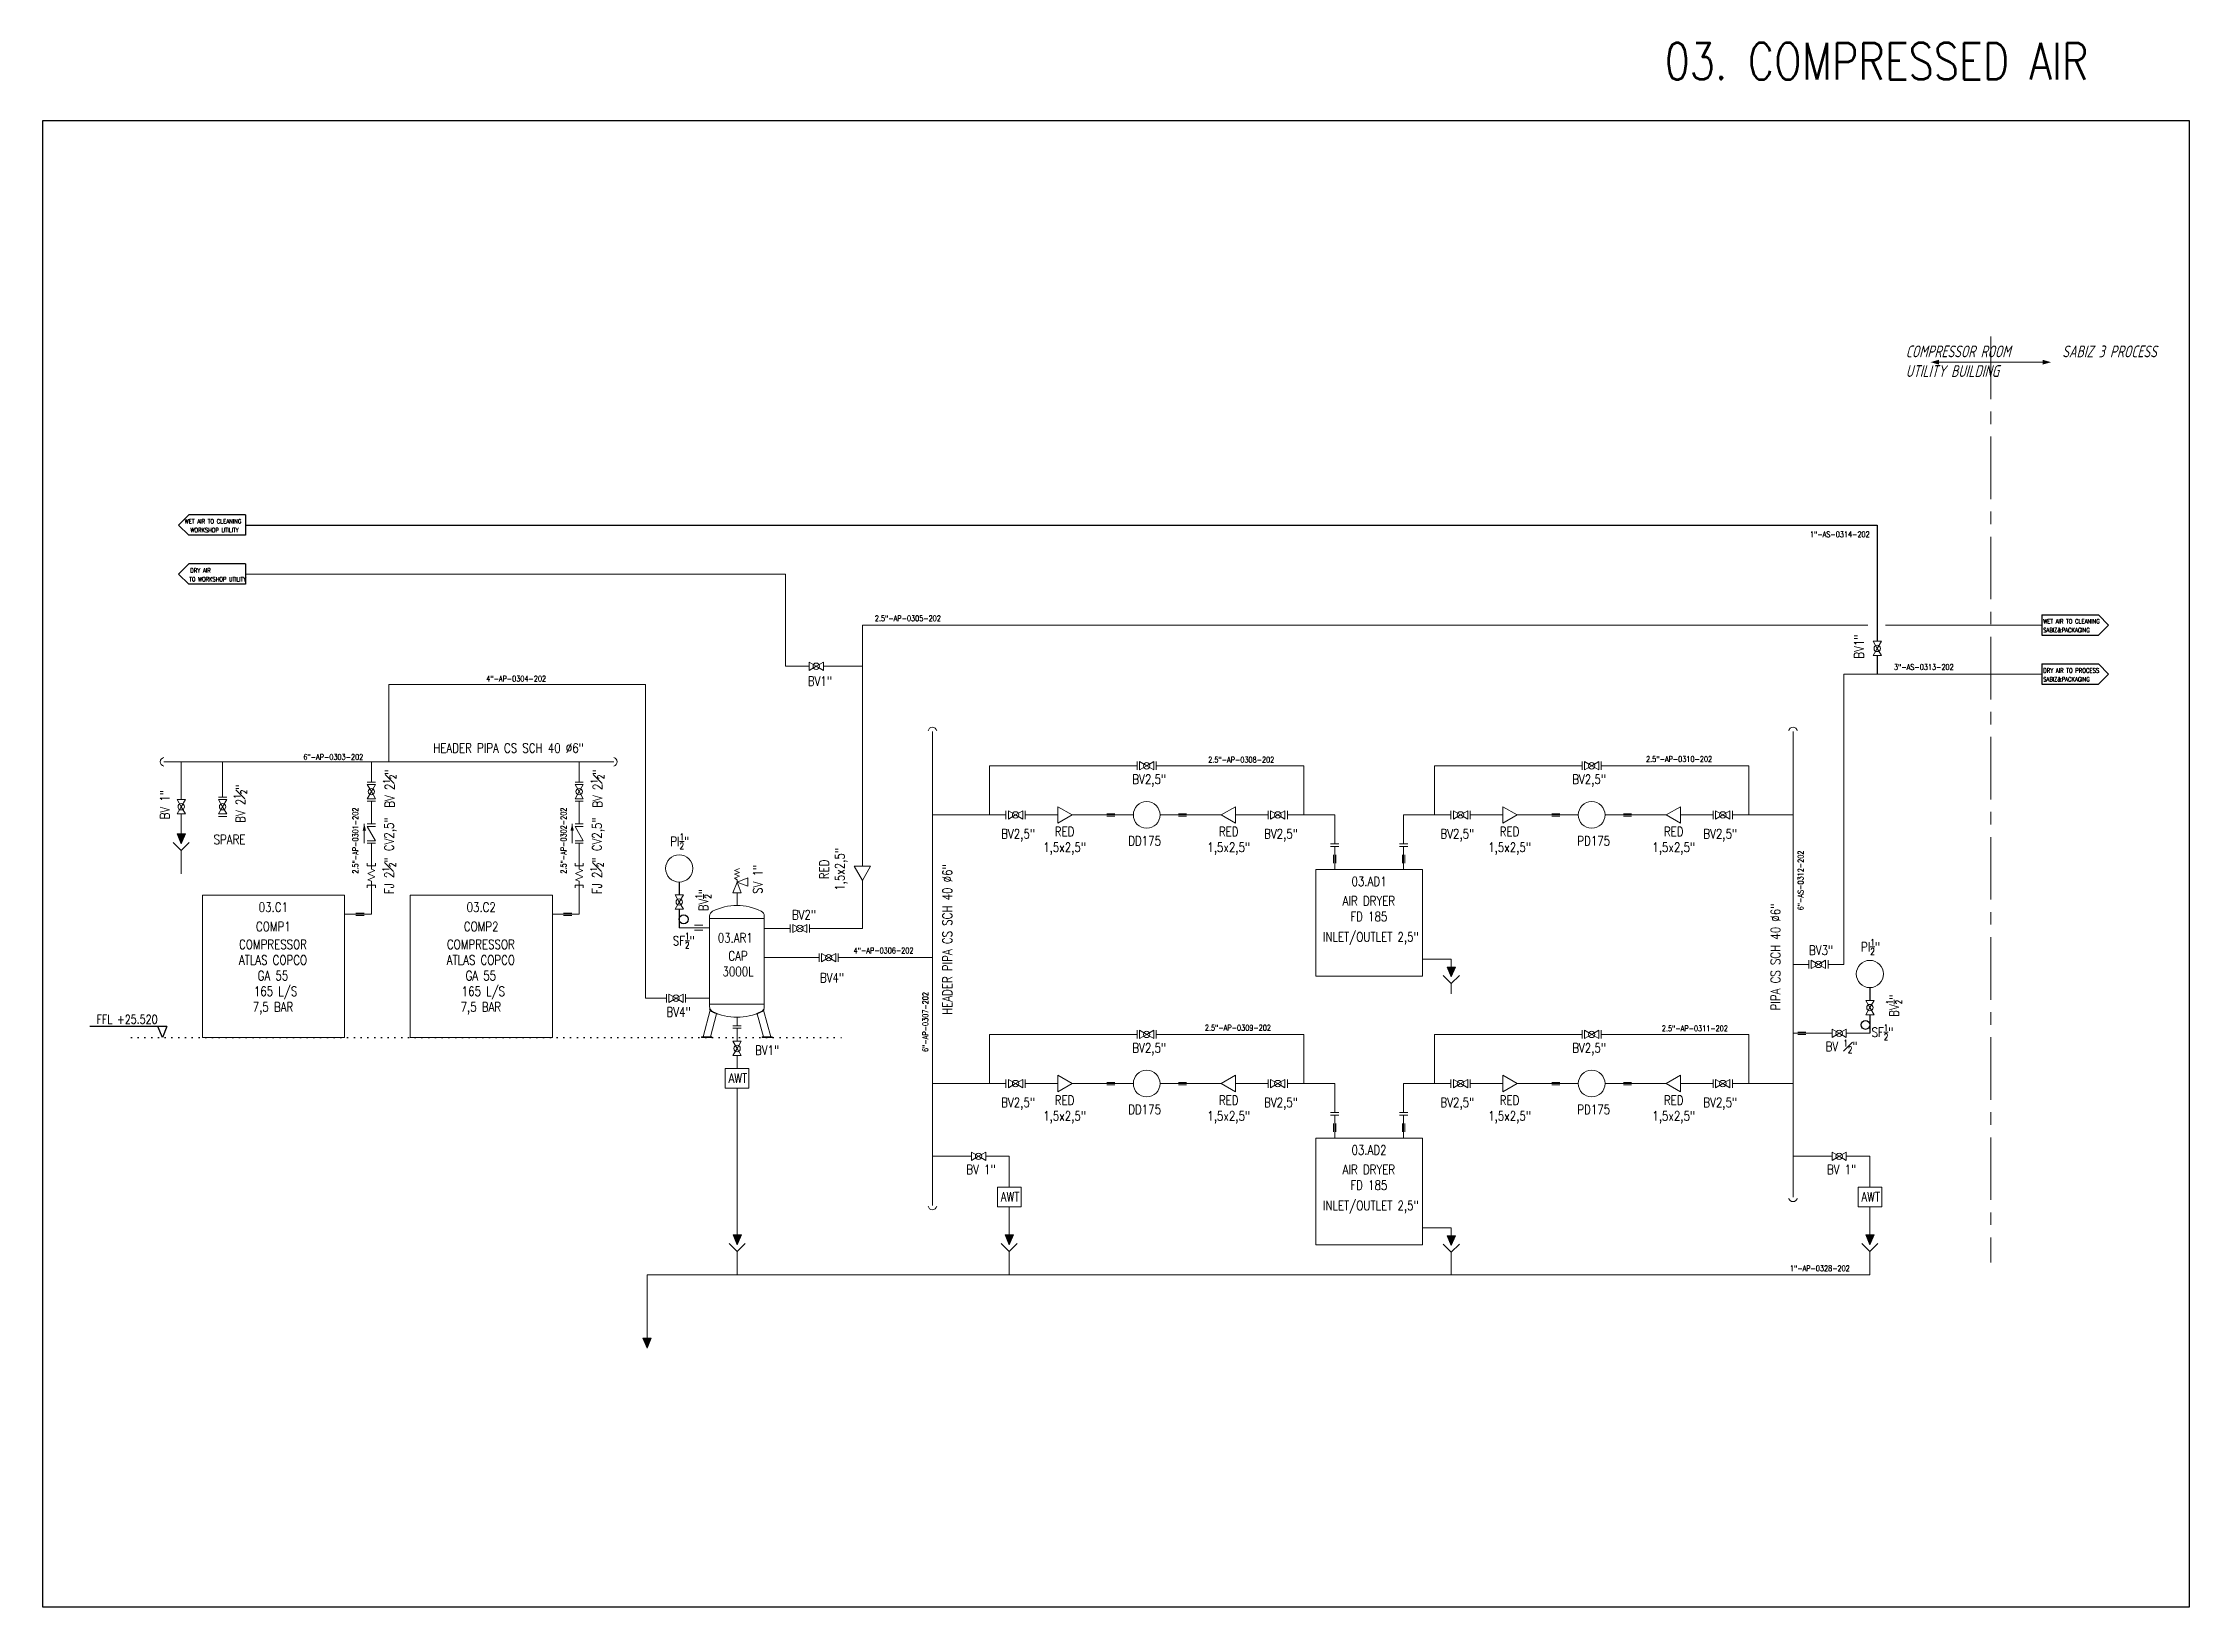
# Model space of a CAD drawing. Extents: x -29512 to 147477, y -5232 to 39709.
# Drawn here: x 139184.3 to 139613.1, y 8972.8 to 9285.3 of the extents above; entities that cross this region are included whole.
import ezdxf
from ezdxf.enums import TextEntityAlignment as Align

# ---------------------------------------------------------------- set-up
doc = ezdxf.new("R2010")
doc.units = 0
doc.linetypes.add('CENTER', pattern=[2, 1.25, -0.25, 0.25, -0.25])
doc.linetypes.add('DOTTED', pattern=[0.25, 0, -0.25])
doc.layers.get('0').update_dxf_attribs({"linetype": 'CONTINUOUS'})
doc.layers.get('DEFPOINTS').update_dxf_attribs({"linetype": 'CONTINUOUS'})
for name, color, linetype, lineweight in [('DIMENSI', 20, 'CONTINUOUS', 9), ('FITTING', 7, 'CONTINUOUS', 13), ('TAG', 140, 'CONTINUOUS', 13)]:
    doc.layers.add(name, color=color, linetype=linetype, lineweight=lineweight)
for name, color, linetype in [('DIMENSION', 3, 'CONTINUOUS'), ('EQUIPMENT', 4, 'CONTINUOUS'), ('RED', 1, 'CONTINUOUS'), ('S', 7, 'CONTINUOUS'), ('TEXT', 4, 'CONTINUOUS')]:
    doc.layers.add(name, color=color, linetype=linetype)
doc.styles.add('Romans100', font='romans.shx', dxfattribs={"width": 0.8, "height": 200})
doc.styles.add('S25', font='SIMPLEX', dxfattribs={"width": 0.8, "height": 0.25})
doc.styles.add('S3', font='SIMPLEX', dxfattribs={"width": 0.9, "height": 0.3})
doc.styles.add('S35S', font='SIMPLEX', dxfattribs={"width": 0.5, "height": 0.35})
doc.styles.add('STYLE4', font='isocp.shx', dxfattribs={"width": 0.8, "oblique": 15, "height": 2})

msp = doc.modelspace()

# ---------------------------------------------------------------- texts
at = {"color": 140, "lineweight": 20, "char_height": 1.875, "width": 24.404295, "attachment_point": 5, "style": 'Romans100'}
for insert in [(139449.635, 9106.3946), (139449.635, 9052.7261)]:
    msp.add_mtext('{\\A1;INLET/OUTLET 2,5"}', dxfattribs=dict(at, insert=insert))
at = {"layer": 'DEFPOINTS', "color": 2, "insert": (139550.6813, 9281.6399), "char_height": 7.323919, "width": 141.14178, "attachment_point": 5, "style": 'Romans100'}
msp.add_mtext('{\\A1;03. COMPRESSED AIR}', dxfattribs=at)
at = {"layer": 'DIMENSI', "color": 6, "lineweight": 20, "char_height": 1.875, "attachment_point": 5, "rotation": 90, "style": 'Romans100'}
for s, insert, width in [('{\\A1;BV1"}', (139547.1908, 9164.7118), 18.257368), ('\\A1;BV 2{\\H0.7x;\\S1#2;}"', (139253.6007, 9136.3307), 10.665019), ('\\A1;BV 2{\\H0.7x;\\S1#2;}"', (139295.1285, 9136.3307), 10.665019), ('\\A1;BV 1"', (139208.6703, 9133.1217), 8.178715), ('\\A1;BV 2{\\H0.7x;\\S1#2;}"', (139223.7723, 9133.3164), 10.665019), ('{CV2,5"}', (139253.769, 9127.202), 10.665019), ('{CV2,5"}', (139295.2967, 9127.202), 10.665019), ('\\A1;FJ 2{\\H0.7x;\\S1#2;}"', (139253.4951, 9118.9265), 18.257368), ('\\A1;FJ 2{\\H0.7x;\\S1#2;}"', (139295.0228, 9118.9265), 18.257368), ('{\\A1;RED\\P1,5x2,5"}', (139342.2607, 9120.1884), 18.257368), ('SV 1"', (139327.1393, 9118.1951), 18.257368), ('\\A1;BV{\\H0.7x;\\S1/2;}"', (139316.2792, 9114.0505), 18.257368), ('\\A1;BV{\\H0.7x;\\S1/2;}"', (139554.1916, 9092.9566), 18.257368)]:
    msp.add_mtext(s, dxfattribs=dict(at, insert=insert, width=width))
at = {"layer": 'DIMENSI', "color": 6, "lineweight": 20, "char_height": 1.875, "attachment_point": 5, "style": 'Romans100'}
for s, insert, width in [('{\\A1;BV1"}', (139339.5665, 9157.8122), 8.178715), ('{\\A1;BV2,5"}', (139405.364, 9137.9081), 18.257368), ('{\\A1;BV2,5"}', (139493.2659, 9137.9081), 18.257368), ('\\A1;PI{\\H0.7x;\\S1/2;}"', (139311.5659, 9125.7944), 18.257368), ('{\\A1;BV2,5"}', (139379.1654, 9127.0217), 18.257368), ('{\\A1;RED\\P1,5x2,5"}', (139388.4567, 9125.8941), 18.257368), ('{\\A1;DD175}', (139404.4464, 9125.8941), 18.257368), ('{\\A1;RED\\P1,5x2,5"}', (139421.2604, 9125.8941), 18.257368), ('{\\A1;BV2,5"}', (139431.6992, 9127.0217), 18.257368), ('{\\A1;BV2,5"}', (139466.9306, 9127.0217), 18.257368), ('{\\A1;RED\\P1,5x2,5"}', (139477.3695, 9125.8941), 18.257368), ('{\\A1;PD175}', (139494.1834, 9125.8941), 18.257368), ('{\\A1;RED\\P1,5x2,5"}', (139510.1731, 9125.8941), 18.257368), ('{\\A1;BV2,5"}', (139519.4645, 9127.0217), 18.257368), ('{\\A1;BV2"}', (139336.3812, 9111.1302), 18.257368), ('\\A1;SF{\\H0.7x;\\S1/2;}"', (139312.3557, 9105.9405), 9.022027), ('{\\A1;BV3"}', (139539.613, 9104.0324), 18.257368), ('\\A1;PI{\\H0.7x;\\S1/2;}"', (139549.4783, 9104.7004), 18.257368), ('CAP\\P3000L', (139323.2057, 9101.3659), 18.257368), ('\\A1;BV4"', (139341.9822, 9098.556), 18.257368), ('\\A1;BV4"', (139311.3254, 9091.7113), 18.257368), ('\\A1;SF{\\H0.7x;\\S1/2;}"', (139551.8793, 9087.6622), 9.022027), ('\\A1;BV1"', (139329.0269, 9084.0655), 5.826319), ('{\\A1;BV2,5"}', (139405.364, 9084.2396), 18.257368), ('{\\A1;BV2,5"}', (139493.2659, 9084.2396), 18.257368), ('{\\A1;BV {\\H0.7x;\\S1#2;}"}', (139543.7118, 9084.8109), 8.178715), ('{\\A1;AWT}', (139323.1744, 9078.4914), 5.826319), ('{\\A1;BV2,5"}', (139379.1654, 9073.3532), 18.257368), ('{\\A1;RED\\P1,5x2,5"}', (139388.4567, 9072.2256), 18.257368), ('{\\A1;RED\\P1,5x2,5"}', (139421.2604, 9072.2256), 18.257368), ('{\\A1;BV2,5"}', (139431.6992, 9073.3532), 18.257368), ('{\\A1;BV2,5"}', (139466.9306, 9073.3532), 18.257368), ('{\\A1;RED\\P1,5x2,5"}', (139477.3695, 9072.2256), 18.257368), ('{\\A1;RED\\P1,5x2,5"}', (139510.1731, 9072.2256), 18.257368), ('{\\A1;BV2,5"}', (139519.4645, 9073.3532), 18.257368), ('{\\A1;DD175}', (139404.4464, 9072.2256), 18.257368), ('{\\A1;PD175}', (139494.1834, 9072.2256), 18.257368), ('\\A1;BV 1"', (139371.7546, 9060.2425), 8.178715), ('\\A1;BV 1"', (139543.7118, 9060.2425), 8.178715), ('{\\A1;AWT}', (139377.5658, 9054.7997), 5.826319), ('{\\A1;AWT}', (139549.5229, 9054.7997), 5.826319)]:
    msp.add_mtext(s, dxfattribs=dict(at, insert=insert, width=width))
at = {"layer": 'DIMENSION', "color": 1, "insert": (139556.5352, 9224.8528), "char_height": 2.356742, "attachment_point": 1, "style": 'STYLE4'}
msp.add_mtext('\\C0;COMPRESSOR ROOM\\PUTILITY BUILDING}', dxfattribs=at)
at = {"layer": 'DIMENSION', "color": 6, "insert": (139587.7965, 9224.8528), "char_height": 2.356742, "attachment_point": 1, "style": 'STYLE4'}
msp.add_mtext('{\\C3;SABIZ 3 PROCESS}', dxfattribs=at)
at = {"layer": 'S', "color": 2, "style": 'S25', "width": 0.8}
for s, p in [('1"-AS-0314-202', (139549.3239, 9186.561)), ('2.5"-AP-0305-202', (139363.7372, 9169.7791)), ('3"-AS-0313-202', (139566.1076, 9160.0511)), ('4"-AP-0304-202', (139284.8538, 9157.7278)), ('6"-AP-0303-202', (139248.3236, 9142.0988)), ('2.5"-AP-0308-202', (139430.3495, 9141.5337)), ('2.5"-AP-0310-202', (139517.8352, 9141.6653)), ('4"-AP-0306-202', (139358.268, 9103.4248)), ('2.5"-AP-0309-202', (139429.6917, 9087.9899)), ('2.5"-AP-0311-202', (139520.9925, 9087.8583)), ('1"-AP-0328-202', (139545.3443, 9039.9365))]:
    msp.add_text(s, height=1.1291, dxfattribs=at).set_placement(p, align=Align.RIGHT)
for s, p in [('2.5"-AP-0301-202', (139247.3177, 9132.5381)), ('2.5"-AP-0302-202', (139288.9021, 9132.5381)), ('6"-AS-0312-202', (139536.0813, 9123.9513)), ('6"-AP-0307-202', (139361.1935, 9095.6941))]:
    msp.add_text(s, height=1.1291, rotation=90, dxfattribs=at).set_placement(p, align=Align.RIGHT)
at = {"layer": 'S', "color": 6, "lineweight": 15, "style": 'S25', "width": 0.8}
msp.add_text('FFL +25.520', height=1.734445, dxfattribs=at).set_placement((139207.2228, 9089.3762), align=Align.RIGHT)
at = {"layer": 'TAG', "char_height": 1.875, "width": 18.257368, "attachment_point": 5, "style": 'Romans100'}
for s, insert in [('{03.AD1}', (139449.2891, 9117.8039)), ('{03.C1}', (139230.3579, 9112.6494)), ('{03.C2}', (139271.8856, 9112.6494)), ('COMP1', (139230.3579, 9108.7908)), ('{COMP2}', (139271.8856, 9108.7908)), ('{03.AR1}', (139322.6572, 9106.5272)), ('{03.AD2}', (139449.2891, 9064.1354))]:
    msp.add_mtext(s, dxfattribs=dict(at, insert=insert))
at = {"layer": 'TEXT', "lineweight": 20, "char_height": 1.875, "attachment_point": 5, "style": 'Romans100'}
for s, insert, width in [('HEADER PIPA CS SCH 40 %%C6"', (139277.3444, 9144.4382), 38.319505), ('{SPARE}', (139221.596, 9126.1616), 38.319505), ('{AIR DRYER\\PFD 185}', (139449.258, 9112.3339), 18.257368), ('{COMPRESSOR\\PATLAS COPCO GA 55\\P 165 L/S\\P7,5 BAR}', (139230.2872, 9098.68), 18.257368), ('{COMPRESSOR\\PATLAS COPCO GA 55\\P 165 L/S\\P7,5 BAR}', (139271.8149, 9098.68), 18.257368), ('{AIR DRYER\\PFD 185}', (139449.258, 9058.6654), 18.257368)]:
    msp.add_mtext(s, dxfattribs=dict(at, insert=insert, width=width))
at = {"layer": 'TEXT', "lineweight": 20, "char_height": 1.875, "width": 38.319505, "attachment_point": 5, "rotation": 90, "style": 'Romans100'}
for s, insert in [('HEADER PIPA CS SCH 40 %%C6"', (139365.0265, 9106.1622)), ('PIPA CS SCH 40 %%C6"', (139530.4999, 9102.6839))]:
    msp.add_mtext(s, dxfattribs=dict(at, insert=insert))

# ---------------------------------------------------------------- blocks, each defined once
blk = doc.blocks.new('A$C4E6B7AA7')
at = {"layer": 'FITTING', "lineweight": 20}
for p, q in [((0, 88), (-56, 88)), ((0, -88), (0, 88)), ((0, 0), (83, 0)), ((83, 0), (115, 75)), ((115, 75), (180, -75)), ((245, 75), (180, -75)), ((245, 75), (310, -75)), ((310, -75), (342, 0)), ((342, 0), (410, 0)), ((410, -88), (410, 88)), ((466, 88), (410, 88)), ((0, -88), (-56, -88)), ((466, -88), (410, -88))]:
    blk.add_line(p, q, dxfattribs=at)
blk = doc.blocks.new('LOSAN', base_point=(47, 38))
for p, q in [((47, 38.7), (50.9, 38.7)), ((47, 37.3), (50.9, 37.3))]:
    blk.add_line(p, q)
at = {"layer": 'S'}
for tag, p, height, style, width in [('3', (47.1, 38.1), 0.35, 'S35S', 0.5), ('1', (47.1, 38.1), 0.3, 'S3', 0.9), ('4', (47.1, 37.5), 0.35, 'S35S', 0.5), ('2', (47.1, 37.5), 0.3, 'S3', 0.9)]:
    blk.add_attdef(tag, p, '', height=height, dxfattribs=dict(at, style=style, width=width))

# ---------------------------------------------------------------- hatches: boundary and pattern name
h = msp.add_hatch(color=30)
h.paths.add_polyline_path([(139211.9527, 9125.3084), (139212.7904, 9127.2892), (139211.9527, 9127.2892)])
h.paths.add_polyline_path([(139211.9527, 9127.2892), (139211.115, 9127.2892), (139211.9527, 9125.3084)])
h = msp.add_hatch(color=30)
h.paths.add_polyline_path([(139465.7067, 9100.6816), (139464.869, 9100.6816), (139465.7067, 9098.7008)])
h.paths.add_polyline_path([(139465.7067, 9098.7008), (139466.5444, 9100.6816), (139465.7067, 9100.6816)])
h = msp.add_hatch(color=30)
h.paths.add_polyline_path([(139323.0439, 9045.1991), (139323.8816, 9047.1799), (139323.0439, 9047.1799)])
h.paths.add_polyline_path([(139323.0439, 9047.1799), (139322.2063, 9047.1799), (139323.0439, 9045.1991)])
h = msp.add_hatch(color=30)
h.paths.add_polyline_path([(139377.4116, 9045.1991), (139378.2493, 9047.1799), (139377.4116, 9047.1799)])
h.paths.add_polyline_path([(139377.4116, 9047.1799), (139376.5739, 9047.1799), (139377.4116, 9045.1991)])
h = msp.add_hatch(color=30)
h.paths.add_polyline_path([(139465.7067, 9047.0131), (139464.869, 9047.0131), (139465.7067, 9045.0323)])
h.paths.add_polyline_path([(139465.7067, 9045.0323), (139466.5444, 9047.0131), (139465.7067, 9047.0131)])
h = msp.add_hatch(color=30)
h.paths.add_polyline_path([(139549.3687, 9045.1991), (139550.2064, 9047.1799), (139549.3687, 9047.1799)])
h.paths.add_polyline_path([(139549.3687, 9047.1799), (139548.5311, 9047.1799), (139549.3687, 9045.1991)])
h = msp.add_hatch(color=30)
h.paths.add_polyline_path([(139305.0356, 9024.5404), (139305.8733, 9026.5212), (139305.0356, 9026.5212)])
h.paths.add_polyline_path([(139305.0356, 9026.5212), (139304.1979, 9026.5212), (139305.0356, 9024.5404)])

# ---------------------------------------------------------------- linework, layer by layer
for p, q in [((139213.4482, 9191.0228), (139211.4142, 9188.9888)), ((139224.7805, 9191.0228), (139224.7805, 9186.9548)), ((139211.4142, 9188.9888), (139213.4482, 9186.9548)), ((139213.4482, 9181.2181), (139211.4142, 9179.1841)), ((139224.7805, 9181.2181), (139224.7805, 9177.1501)), ((139211.4142, 9179.1841), (139213.4482, 9177.1501)), ((139583.7029, 9171.0423), (139583.7029, 9166.9743)), ((139595.0352, 9171.0423), (139597.0692, 9169.0083)), ((139597.0692, 9169.0083), (139595.0352, 9166.9743)), ((139583.7029, 9161.2376), (139583.7029, 9157.1696)), ((139595.0352, 9161.2376), (139597.0692, 9159.2036)), ((139597.0692, 9159.2036), (139595.0352, 9157.1696))]:
    msp.add_line(p, q)
at = {"color": 30}
for p, q in [((139224.7805, 9188.9888), (139550.8293, 9188.9888)), ((139550.8293, 9188.9888), (139550.8293, 9165.7671)), ((139550.8293, 9162.9116), (139550.8293, 9159.2036)), ((139311.4563, 9117.6721), (139311.4563, 9115.1032)), ((139311.4563, 9112.1224), (139311.4563, 9108.5397)), ((139549.3687, 9096.5782), (139549.3687, 9094.0093)), ((139549.3687, 9091.0285), (139549.3687, 9087.4458))]:
    msp.add_line(p, q, dxfattribs=at)
at = {"color": 1, "lineweight": 20}
for p, q in [((139224.7805, 9179.1841), (139332.6893, 9179.1841)), ((139332.6893, 9160.774), (139332.6893, 9179.1841)), ((139348.0519, 9169.0083), (139548.9704, 9169.0083)), ((139348.0519, 9120.8194), (139348.0519, 9169.0083)), ((139552.4737, 9169.0083), (139583.7029, 9169.0083)), ((139337.4067, 9160.774), (139332.6893, 9160.774)), ((139348.0519, 9160.774), (139340.2622, 9160.774)), ((139348.0519, 9108.3858), (139348.0519, 9117.9639)), ((139328.4442, 9108.3858), (139333.6301, 9108.3858)), ((139337.4748, 9108.3858), (139348.0519, 9108.3858))]:
    msp.add_line(p, q, dxfattribs=at)
at = {"color": 30, "lineweight": 20}
for p, q in [((139253.4192, 9157.1031), (139304.6958, 9157.1031)), ((139253.4192, 9141.6917), (139253.4192, 9157.1031)), ((139304.6958, 9157.1031), (139304.6958, 9094.4616)), ((139544.1746, 9101.2089), (139544.1746, 9159.2036)), ((139544.1746, 9159.2036), (139583.7029, 9159.2036)), ((139362.049, 9147.7245), (139362.049, 9053.0662)), ((139534.0062, 9147.7245), (139534.0062, 9054.6934)), ((139298.3622, 9141.6917), (139208.4761, 9141.6917)), ((139211.9527, 9141.6917), (139211.9527, 9134.1433)), ((139220.2238, 9141.6917), (139220.2238, 9134.638)), ((139249.9364, 9141.6917), (139249.9364, 9137.6523)), ((139291.4641, 9141.6917), (139291.4641, 9137.6523)), ((139373.4441, 9140.8932), (139402.9362, 9140.8932)), ((139373.4441, 9131.0762), (139373.4441, 9140.8932)), ((139406.7809, 9140.8932), (139436.273, 9140.8932)), ((139436.273, 9131.0762), (139436.273, 9140.8932)), ((139462.3568, 9131.0762), (139462.3568, 9140.8932)), ((139491.8489, 9140.8932), (139462.3568, 9140.8932)), ((139525.1858, 9140.8932), (139495.6936, 9140.8932)), ((139525.1858, 9131.0762), (139525.1858, 9140.8932)), ((139211.9527, 9131.2879), (139211.9527, 9127.5269)), ((139211.9527, 9131.2879), (139211.9527, 9125.3084)), ((139249.9364, 9129.2751), (139249.9364, 9133.8076)), ((139291.4641, 9129.2751), (139291.4641, 9133.8076)), ((139362.049, 9131.0762), (139376.7368, 9131.0762)), ((139380.5815, 9131.0762), (139387.1163, 9131.0762)), ((139389.9717, 9131.0762), (139402.1942, 9131.0762)), ((139419.7454, 9131.0762), (139407.5229, 9131.0762)), ((139429.1356, 9131.0762), (139422.6008, 9131.0762)), ((139432.9803, 9131.0762), (139442.4246, 9131.0762)), ((139442.4246, 9125.2808), (139442.4246, 9131.0762)), ((139456.2053, 9125.2808), (139456.2053, 9131.0762)), ((139465.6496, 9131.0762), (139456.2053, 9131.0762)), ((139469.4943, 9131.0762), (139476.029, 9131.0762)), ((139478.8844, 9131.0762), (139491.1069, 9131.0762)), ((139508.6581, 9131.0762), (139496.4356, 9131.0762)), ((139518.0483, 9131.0762), (139511.5136, 9131.0762)), ((139534.0062, 9131.0762), (139521.893, 9131.0762)), ((139249.9364, 9129.2751), (139249.9364, 9129.282)), ((139249.9364, 9120.8979), (139249.9364, 9125.4304)), ((139291.4641, 9129.2751), (139291.4641, 9129.282)), ((139291.4641, 9120.8979), (139291.4641, 9125.4304)), ((139211.929, 9123.9771), (139211.929, 9119.334)), ((139442.4246, 9120.1782), (139442.4246, 9124.7862)), ((139456.2053, 9120.1782), (139456.2053, 9124.7862)), ((139249.9364, 9111.2216), (139249.9364, 9117.0532)), ((139291.4641, 9111.2216), (139291.4641, 9117.0532)), ((139323.0202, 9112.9886), (139323.0202, 9115.5309)), ((139244.5898, 9111.2216), (139249.9364, 9111.2216)), ((139286.1175, 9111.2216), (139291.4641, 9111.2216)), ((139311.4563, 9108.5397), (139317.5223, 9108.5397)), ((139328.4442, 9102.5656), (139339.3942, 9102.5656)), ((139343.2389, 9102.5656), (139362.049, 9102.5656)), ((139534.0062, 9101.2089), (139537.168, 9101.2089)), ((139541.0128, 9101.2089), (139544.1746, 9101.2089)), ((139465.7304, 9097.3696), (139465.7304, 9095.3649)), ((139308.8899, 9094.4616), (139304.6958, 9094.4616)), ((139312.7346, 9094.4616), (139317.5223, 9094.4616)), ((139323.0202, 9090.6621), (139323.0202, 9088.9682)), ((139323.0202, 9088.4736), (139323.0202, 9085.8472)), ((139373.4441, 9087.2247), (139402.9362, 9087.2247)), ((139373.4441, 9077.4077), (139373.4441, 9087.2247)), ((139406.7809, 9087.2247), (139436.273, 9087.2247)), ((139436.273, 9077.4077), (139436.273, 9087.2247)), ((139491.8489, 9087.2247), (139462.3568, 9087.2247)), ((139462.3568, 9077.4077), (139462.3568, 9087.2247)), ((139525.1858, 9087.2247), (139495.6936, 9087.2247)), ((139525.1858, 9077.4077), (139525.1858, 9087.2247)), ((139534.0062, 9087.4458), (139541.7959, 9087.4458)), ((139544.6513, 9087.4458), (139549.3687, 9087.4458)), ((139323.0202, 9082.9917), (139323.0202, 9080.4312)), ((139323.0202, 9076.4952), (139323.0202, 9045.682)), ((139362.049, 9077.4077), (139376.7368, 9077.4077)), ((139380.5815, 9077.4077), (139387.1163, 9077.4077)), ((139389.9717, 9077.4077), (139402.1942, 9077.4077)), ((139419.7454, 9077.4077), (139407.5229, 9077.4077)), ((139429.1356, 9077.4077), (139422.6008, 9077.4077)), ((139432.9803, 9077.4077), (139442.4246, 9077.4077)), ((139442.4246, 9071.6123), (139442.4246, 9077.4077)), ((139465.6496, 9077.4077), (139456.2053, 9077.4077)), ((139456.2053, 9071.6123), (139456.2053, 9077.4077)), ((139469.4943, 9077.4077), (139476.029, 9077.4077)), ((139478.8844, 9077.4077), (139491.1069, 9077.4077)), ((139508.6581, 9077.4077), (139496.4356, 9077.4077)), ((139518.0483, 9077.4077), (139511.5136, 9077.4077)), ((139534.0062, 9077.4077), (139521.893, 9077.4077)), ((139442.4246, 9066.5096), (139442.4246, 9071.1177)), ((139456.2053, 9066.5096), (139456.2053, 9071.1177)), ((139362.049, 9062.8774), (139369.8387, 9062.8774)), ((139372.6942, 9062.8774), (139377.4116, 9062.8774)), ((139377.4116, 9062.8774), (139377.4116, 9056.7395)), ((139534.0062, 9062.8774), (139541.7959, 9062.8774)), ((139544.6513, 9062.8774), (139549.3687, 9062.8774)), ((139549.3687, 9062.8774), (139549.3687, 9056.7395)), ((139377.4116, 9052.8035), (139377.4116, 9047.1799)), ((139549.3687, 9052.8035), (139549.3687, 9047.1799)), ((139323.0202, 9043.8678), (139323.0202, 9039.2248)), ((139377.3878, 9043.8678), (139377.3878, 9039.2248)), ((139465.7304, 9043.7011), (139465.7304, 9039.2248)), ((139549.345, 9043.8678), (139549.345, 9039.2248)), ((139305.0356, 9039.2248), (139549.345, 9039.2248)), ((139305.0356, 9039.2248), (139305.0356, 9024.5404))]:
    msp.add_line(p, q, dxfattribs=at)
for points in [[(139210.3205, 9125.5856), (139211.929, 9123.9771), (139213.5375, 9125.5856)], [(139465.7067, 9098.7008), (139465.7067, 9102.2773), (139459.9695, 9102.2773)], [(139467.3389, 9098.9781), (139465.7304, 9097.3696), (139464.1219, 9098.9781)], [(139465.7067, 9045.0323), (139465.7067, 9048.6088), (139459.9695, 9048.6088)], [(139324.6287, 9045.4764), (139323.0202, 9043.8678), (139321.4117, 9045.4764)], [(139375.7793, 9045.4764), (139377.3878, 9043.8678), (139378.9964, 9045.4764)], [(139467.3389, 9045.3096), (139465.7304, 9043.7011), (139464.1219, 9045.3096)], [(139547.7365, 9045.4764), (139549.345, 9043.8678), (139550.9535, 9045.4764)]]:
    msp.add_lwpolyline(points, dxfattribs=at)
for points in [[(139211.115, 9127.2892), (139211.9527, 9125.3084), (139212.7904, 9127.2892), (139211.9527, 9127.2892)], [(139466.5444, 9100.6816), (139465.7067, 9098.7008), (139464.869, 9100.6816), (139465.7067, 9100.6816)], [(139322.2063, 9047.1799), (139323.0439, 9045.1991), (139323.8816, 9047.1799), (139323.0439, 9047.1799)], [(139376.5739, 9047.1799), (139377.4116, 9045.1991), (139378.2493, 9047.1799), (139377.4116, 9047.1799)], [(139466.5444, 9047.0131), (139465.7067, 9045.0323), (139464.869, 9047.0131), (139465.7067, 9047.0131)], [(139548.5311, 9047.1799), (139549.3687, 9045.1991), (139550.2064, 9047.1799), (139549.3687, 9047.1799)], [(139304.1979, 9026.5212), (139305.0356, 9024.5404), (139305.8733, 9026.5212), (139305.0356, 9026.5212)]]:
    msp.add_lwpolyline(points, close=True, dxfattribs=at)
at = {"color": 7, "lineweight": 20}
for centre in [(139404.8585, 9131.0762), (139493.7713, 9131.0762), (139404.8585, 9077.4077), (139493.7713, 9077.4077)]:
    msp.add_circle(centre, 2.6644, dxfattribs=at)
at = {"color": 30, "lineweight": 20}
for centre in [(139311.4563, 9120.3946), (139549.3687, 9099.3007)]:
    msp.add_circle(centre, 2.7225, dxfattribs=at)
at = {"color": 30}
for centre in [(139312.338, 9110.2196), (139548.4871, 9089.1257)]:
    msp.add_circle(centre, 0.8817, dxfattribs=at)
at = {"color": 30, "lineweight": 20}
for centre, start, end in [((139362.049, 9147.7245), 10.561274, 169.438726), ((139534.0062, 9147.7245), 10.561274, 169.438726), ((139208.636, 9141.6917), 100.561274, 259.438726), ((139298.2024, 9141.6917), 280.561274, 79.438726), ((139362.049, 9053.0662), 190.561274, 349.438726), ((139534.0062, 9054.6934), 190.561274, 349.438726)]:
    msp.add_arc(centre, 0.8722, start, end, dxfattribs=at)
at = {"layer": 'DIMENSION', "color": 6, "linetype": 'ByBlock', "ltscale": 0.5}
for p, q in [((139209.0546, 9088.8436), (139193.7005, 9088.8436)), ((139208.1817, 9086.6115), (139207.3089, 9088.8436)), ((139209.0546, 9088.8436), (139208.1817, 9086.6115))]:
    msp.add_line(p, q, dxfattribs=at)
at = {"layer": 'DIMENSION', "color": 0, "linetype": 'DOTTED', "ltscale": 5}
msp.add_line((139202.0037, 9086.6115), (139344.0229, 9086.6115), dxfattribs=at)
at = {"layer": 'DIMENSION', "color": 6, "linetype": 'ByBlock', "ltscale": 0.5}
msp.add_lwpolyline([(139613.14, 8972.828), (139184.3164, 8972.828), (139184.3164, 9269.828), (139613.14, 9269.828)], close=True, dxfattribs=at)
at = {"layer": 'EQUIPMENT', "color": 31, "lineweight": 20}
for p, q in [((139317.5223, 9092.7785), (139317.5223, 9110.8722)), ((139317.5223, 9110.4035), (139328.4442, 9110.4035)), ((139328.4442, 9092.7785), (139328.4442, 9110.8722)), ((139317.6541, 9092.0827), (139316.2183, 9086.724)), ((139317.5223, 9093.2472), (139328.4442, 9093.2472)), ((139317.5225, 9092.3159), (139317.6012, 9092.371)), ((139318.9131, 9091.3479), (139317.6741, 9086.724)), ((139319.1133, 9091.3707), (139319.0889, 9091.2797)), ((139326.8532, 9091.3707), (139326.8776, 9091.2797)), ((139327.0534, 9091.3479), (139328.2924, 9086.724)), ((139328.3124, 9092.0827), (139329.7482, 9086.724)), ((139328.444, 9092.3159), (139328.3653, 9092.371))]:
    msp.add_line(p, q, dxfattribs=at)
for points in [[(139438.6604, 9120.1782), (139459.9695, 9120.1782), (139459.9695, 9098.8691), (139438.6604, 9098.8691)], [(139216.1777, 9115.0237), (139244.5898, 9115.0237), (139244.5898, 9086.6115), (139216.1777, 9086.6115)], [(139257.7054, 9115.0237), (139286.1175, 9115.0237), (139286.1175, 9086.6115), (139257.7054, 9086.6115)], [(139315.937, 9086.724), (139317.9554, 9086.724), (139317.9554, 9086.6115), (139315.937, 9086.6115)], [(139330.0295, 9086.724), (139328.0111, 9086.724), (139328.0111, 9086.6115), (139330.0295, 9086.6115)], [(139438.6604, 9066.5096), (139459.9695, 9066.5096), (139459.9695, 9045.2006), (139438.6604, 9045.2006)]]:
    msp.add_lwpolyline(points, close=True, dxfattribs=at)
for centre, radius, start, end in [((139322.9832, 9102.0667), 10.9219, 63.6122, 116.3878), ((139318.6145, 9110.8722), 1.0922, 116.3878, 180), ((139327.352, 9110.8722), 1.0922, 0, 63.6122), ((139318.6145, 9092.7785), 1.0922, 180, 243.6122), ((139318.6145, 9092.7785), 1.1859, 202.957799, 243.6122), ((139322.9832, 9101.584), 11.0156, 243.6122, 249.296822), ((139322.9832, 9101.584), 10.9219, 243.6122, 296.3878), ((139322.9832, 9101.584), 11.0156, 290.703178, 296.3878), ((139327.352, 9092.7785), 1.0922, 296.3878, 0), ((139327.352, 9092.7785), 1.0922, 296.3878, 0), ((139327.352, 9092.7785), 1.1859, 296.3878, 337.042201)]:
    msp.add_arc(centre, radius, start, end, dxfattribs=at)
at = {"layer": 'FITTING', "color": 3, "linetype": 'CENTER', "ltscale": 10}
for p, q in [((139573.5232, 9226.666), (139573.5232, 9041.6571)), ((139573.5232, 9221.5231), (139583.8635, 9221.5231))]:
    msp.add_line(p, q, dxfattribs=at)
at = {"layer": 'FITTING', "color": 0, "linetype": 'CENTER', "ltscale": 10}
msp.add_line((139573.5232, 9221.5231), (139563.1828, 9221.5231), dxfattribs=at)
at = {"layer": 'FITTING', "lineweight": 20}
for p, q in [((139402.9362, 9141.7175), (139402.9362, 9140.0689)), ((139406.2863, 9141.7175), (139406.2863, 9140.0689)), ((139492.3435, 9141.7175), (139492.3435, 9140.0689)), ((139495.6936, 9141.7175), (139495.6936, 9140.0689)), ((139219.3995, 9134.638), (139221.0481, 9134.638)), ((139249.1121, 9137.6523), (139250.7607, 9137.6523)), ((139290.6398, 9137.6523), (139292.2884, 9137.6523)), ((139219.3995, 9130.7933), (139221.0481, 9130.7933)), ((139249.1121, 9133.8076), (139250.7607, 9133.8076)), ((139290.6398, 9133.8076), (139292.2884, 9133.8076)), ((139376.7368, 9130.2519), (139376.7368, 9131.9005)), ((139380.5815, 9130.2519), (139380.5815, 9131.9005)), ((139396.8718, 9131.3235), (139398.5204, 9131.3235)), ((139412.8452, 9131.3235), (139411.1967, 9131.3235)), ((139429.1356, 9130.2519), (139429.1356, 9131.9005)), ((139432.9803, 9130.2519), (139432.9803, 9131.9005)), ((139465.6496, 9130.2519), (139465.6496, 9131.9005)), ((139469.4943, 9130.2519), (139469.4943, 9131.9005)), ((139485.7846, 9131.3235), (139487.4332, 9131.3235)), ((139501.758, 9131.3235), (139500.1094, 9131.3235)), ((139518.0483, 9130.2519), (139518.0483, 9131.9005)), ((139521.893, 9130.2519), (139521.893, 9131.9005)), ((139248.5369, 9129.2748), (139248.5369, 9125.4304)), ((139250.7607, 9129.2751), (139249.1121, 9129.2751)), ((139250.7607, 9125.4304), (139249.1121, 9125.4304)), ((139250.7607, 9125.4304), (139249.1121, 9125.4304)), ((139290.0646, 9129.2748), (139290.0646, 9125.4304)), ((139292.2884, 9129.2751), (139290.6398, 9129.2751)), ((139292.2884, 9125.4304), (139290.6398, 9125.4304)), ((139292.2884, 9125.4304), (139290.6398, 9125.4304)), ((139441.6003, 9125.2808), (139443.2489, 9125.2808)), ((139442.6719, 9121.4369), (139442.6719, 9123.0855)), ((139457.0296, 9125.2808), (139455.381, 9125.2808)), ((139455.9579, 9121.4369), (139455.9579, 9123.0855)), ((139322.5191, 9119.9713), (139323.5213, 9120.3463)), ((139323.5213, 9119.5963), (139322.5191, 9119.9713)), ((139322.5191, 9119.2213), (139323.5213, 9119.5963)), ((139323.5213, 9118.8463), (139322.5191, 9119.2213)), ((139322.5191, 9118.4713), (139323.5213, 9118.8463)), ((139323.0202, 9118.0963), (139322.5191, 9118.4713)), ((139323.0202, 9117.6759), (139323.0202, 9118.0963)), ((139248.4865, 9110.9743), (139246.8379, 9110.9743)), ((139290.0142, 9110.9743), (139288.3656, 9110.9743)), ((139316.1538, 9109.0344), (139314.5052, 9109.0344)), ((139333.6301, 9109.2101), (139333.6301, 9107.5615)), ((139337.4748, 9109.2101), (139337.4748, 9107.5615)), ((139316.1538, 9108.0451), (139314.5052, 9108.0451)), ((139339.3942, 9101.7413), (139339.3942, 9103.3899)), ((139343.2389, 9101.7413), (139343.2389, 9103.3899)), ((139537.168, 9100.3846), (139537.168, 9102.0332)), ((139541.0128, 9100.3846), (139541.0128, 9102.0332)), ((139308.8899, 9093.6373), (139308.8899, 9095.2859)), ((139312.7346, 9093.6373), (139312.7346, 9095.2859)), ((139322.1959, 9088.9682), (139323.8445, 9088.9682)), ((139402.9362, 9088.049), (139402.9362, 9086.4004)), ((139406.2863, 9088.049), (139406.2863, 9086.4004)), ((139492.3435, 9088.049), (139492.3435, 9086.4004)), ((139495.6936, 9088.049), (139495.6936, 9086.4004)), ((139536.5868, 9087.6831), (139534.9382, 9087.6831)), ((139376.7368, 9076.5834), (139376.7368, 9078.232)), ((139380.5815, 9076.5834), (139380.5815, 9078.232)), ((139429.1356, 9076.5834), (139429.1356, 9078.232)), ((139432.9803, 9076.5834), (139432.9803, 9078.232)), ((139465.6496, 9076.5834), (139465.6496, 9078.232)), ((139469.4943, 9076.5834), (139469.4943, 9078.232)), ((139518.0483, 9076.5834), (139518.0483, 9078.232)), ((139521.893, 9076.5834), (139521.893, 9078.232)), ((139396.8718, 9077.655), (139398.5204, 9077.655)), ((139412.8452, 9077.655), (139411.1967, 9077.655)), ((139485.7846, 9077.655), (139487.4332, 9077.655)), ((139501.758, 9077.655), (139500.1094, 9077.655)), ((139441.6003, 9071.6123), (139443.2489, 9071.6123)), ((139457.0296, 9071.6123), (139455.381, 9071.6123)), ((139442.6719, 9067.7684), (139442.6719, 9069.417)), ((139455.9579, 9067.7684), (139455.9579, 9069.417))]:
    msp.add_line(p, q, dxfattribs=at)
for points in [[(139550.8293, 9164.3393), (139550.005, 9165.7671), (139551.6536, 9165.7671)], [(139550.8293, 9164.3393), (139550.005, 9162.9116), (139551.6536, 9162.9116)], [(139338.8345, 9160.774), (139337.4067, 9161.5983), (139337.4067, 9159.9497)], [(139338.8345, 9160.774), (139340.2622, 9161.5983), (139340.2622, 9159.9497)], [(139404.8585, 9140.8932), (139403.4308, 9141.7175), (139403.4308, 9140.0689)], [(139404.8585, 9140.8932), (139406.2863, 9141.7175), (139406.2863, 9140.0689)], [(139493.7713, 9140.8932), (139492.3435, 9141.7175), (139492.3435, 9140.0689)], [(139493.7713, 9140.8932), (139495.199, 9141.7175), (139495.199, 9140.0689)], [(139211.9527, 9132.7156), (139212.777, 9134.1433), (139211.1284, 9134.1433)], [(139220.2238, 9132.7156), (139219.3995, 9134.1433), (139221.0481, 9134.1433)], [(139249.9364, 9135.73), (139249.1121, 9137.1577), (139250.7607, 9137.1577)], [(139249.9364, 9135.73), (139249.1121, 9134.3022), (139250.7607, 9134.3022)], [(139291.4641, 9135.73), (139290.6398, 9137.1577), (139292.2884, 9137.1577)], [(139291.4641, 9135.73), (139290.6398, 9134.3022), (139292.2884, 9134.3022)], [(139211.9527, 9132.7156), (139212.777, 9131.2879), (139211.1284, 9131.2879)], [(139220.2238, 9132.7156), (139219.3995, 9131.2879), (139221.0481, 9131.2879)], [(139378.6592, 9131.0762), (139377.2315, 9130.2519), (139377.2315, 9131.9005)], [(139378.6592, 9131.0762), (139380.0869, 9130.2519), (139380.0869, 9131.9005)], [(139389.9717, 9131.0762), (139387.1163, 9129.4276), (139387.1163, 9132.7248)], [(139419.7454, 9131.0762), (139422.6008, 9129.4276), (139422.6008, 9132.7248)], [(139431.0579, 9131.0762), (139429.6302, 9130.2519), (139429.6302, 9131.9005)], [(139431.0579, 9131.0762), (139432.4856, 9130.2519), (139432.4856, 9131.9005)], [(139467.5719, 9131.0762), (139466.1442, 9130.2519), (139466.1442, 9131.9005)], [(139467.5719, 9131.0762), (139468.9996, 9130.2519), (139468.9996, 9131.9005)], [(139478.8844, 9131.0762), (139476.029, 9129.4276), (139476.029, 9132.7248)], [(139508.6581, 9131.0762), (139511.5136, 9129.4276), (139511.5136, 9132.7248)], [(139519.9706, 9131.0762), (139518.5429, 9130.2519), (139518.5429, 9131.9005)], [(139519.9706, 9131.0762), (139521.3984, 9130.2519), (139521.3984, 9131.9005)], [(139323.0202, 9117.6759), (139323.8445, 9115.5309), (139322.1959, 9115.5309)], [(139323.0202, 9117.6759), (139325.1652, 9118.5002), (139325.1652, 9116.8516)], [(139348.0519, 9117.9639), (139346.4033, 9120.8194), (139349.7005, 9120.8194)], [(139311.4563, 9113.6755), (139310.632, 9115.1032), (139312.2806, 9115.1032)], [(139311.4563, 9113.6755), (139310.632, 9112.2478), (139312.2806, 9112.2478)], [(139335.5525, 9108.3858), (139334.1248, 9109.2101), (139334.1248, 9107.5615)], [(139335.5525, 9108.3858), (139336.9802, 9109.2101), (139336.9802, 9107.5615)], [(139341.3166, 9102.5656), (139339.8888, 9101.7413), (139339.8888, 9103.3899)], [(139341.3166, 9102.5656), (139342.7443, 9101.7413), (139342.7443, 9103.3899)], [(139539.0904, 9101.2089), (139537.6627, 9100.3846), (139537.6627, 9102.0332)], [(139539.0904, 9101.2089), (139540.5181, 9100.3846), (139540.5181, 9102.0332)], [(139310.8122, 9094.4616), (139309.3845, 9093.6373), (139309.3845, 9095.2859)], [(139310.8122, 9094.4616), (139312.2399, 9093.6373), (139312.2399, 9095.2859)], [(139549.3687, 9092.5816), (139548.5445, 9094.0093), (139550.193, 9094.0093)], [(139549.3687, 9092.5816), (139548.5445, 9091.1539), (139550.193, 9091.1539)], [(139404.8585, 9087.2247), (139403.4308, 9088.049), (139403.4308, 9086.4004)], [(139404.8585, 9087.2247), (139406.2863, 9088.049), (139406.2863, 9086.4004)], [(139493.7713, 9087.2247), (139492.3435, 9088.049), (139492.3435, 9086.4004)], [(139493.7713, 9087.2247), (139495.199, 9088.049), (139495.199, 9086.4004)], [(139543.2236, 9087.4458), (139541.7959, 9088.2701), (139541.7959, 9086.6215)], [(139543.2236, 9087.4458), (139544.6513, 9088.2701), (139544.6513, 9086.6215)], [(139323.0202, 9084.4194), (139323.8445, 9085.8472), (139322.1959, 9085.8472)], [(139323.0202, 9084.4194), (139323.8445, 9082.9917), (139322.1959, 9082.9917)], [(139378.6592, 9077.4077), (139377.2315, 9076.5834), (139377.2315, 9078.232)], [(139378.6592, 9077.4077), (139380.0869, 9076.5834), (139380.0869, 9078.232)], [(139389.9717, 9077.4077), (139387.1163, 9075.7591), (139387.1163, 9079.0563)], [(139419.7454, 9077.4077), (139422.6008, 9075.7591), (139422.6008, 9079.0563)], [(139431.0579, 9077.4077), (139429.6302, 9076.5834), (139429.6302, 9078.232)], [(139431.0579, 9077.4077), (139432.4856, 9076.5834), (139432.4856, 9078.232)], [(139467.5719, 9077.4077), (139466.1442, 9076.5834), (139466.1442, 9078.232)], [(139467.5719, 9077.4077), (139468.9996, 9076.5834), (139468.9996, 9078.232)], [(139478.8844, 9077.4077), (139476.029, 9075.7591), (139476.029, 9079.0563)], [(139508.6581, 9077.4077), (139511.5136, 9075.7591), (139511.5136, 9079.0563)], [(139519.9706, 9077.4077), (139518.5429, 9076.5834), (139518.5429, 9078.232)], [(139519.9706, 9077.4077), (139521.3984, 9076.5834), (139521.3984, 9078.232)], [(139371.2664, 9062.8774), (139369.8387, 9063.7017), (139369.8387, 9062.0531)], [(139371.2664, 9062.8774), (139372.6942, 9063.7017), (139372.6942, 9062.0531)], [(139543.2236, 9062.8774), (139541.7959, 9063.7017), (139541.7959, 9062.0531)], [(139543.2236, 9062.8774), (139544.6513, 9063.7017), (139544.6513, 9062.0531)]]:
    msp.add_lwpolyline(points, close=True, dxfattribs=at)
for points in [[(139403.4308, 9141.7175), (139403.4308, 9140.0689)], [(139406.7809, 9141.7175), (139406.7809, 9140.0689)], [(139491.8489, 9141.7175), (139491.8489, 9140.0689)], [(139495.199, 9141.7175), (139495.199, 9140.0689)], [(139377.2315, 9130.2519), (139377.2315, 9131.9005)], [(139380.0869, 9130.2519), (139380.0869, 9131.9005)], [(139396.8718, 9130.8289), (139398.5204, 9130.8289)], [(139412.8452, 9130.8289), (139411.1967, 9130.8289)], [(139429.6302, 9130.2519), (139429.6302, 9131.9005)], [(139432.4856, 9130.2519), (139432.4856, 9131.9005)], [(139466.1442, 9130.2519), (139466.1442, 9131.9005)], [(139468.9996, 9130.2519), (139468.9996, 9131.9005)], [(139485.7846, 9130.8289), (139487.4332, 9130.8289)], [(139501.758, 9130.8289), (139500.1094, 9130.8289)], [(139518.5429, 9130.2519), (139518.5429, 9131.9005)], [(139521.3984, 9130.2519), (139521.3984, 9131.9005)], [(139249.1121, 9128.7805), (139250.7607, 9128.7805), (139249.1121, 9128.7805), (139250.7607, 9125.925), (139249.1121, 9125.925)], [(139290.6398, 9128.7805), (139292.2884, 9128.7805), (139290.6398, 9128.7805), (139292.2884, 9125.925), (139290.6398, 9125.925)], [(139441.6003, 9124.7862), (139443.2489, 9124.7862)], [(139442.1773, 9121.4369), (139442.1773, 9123.0855)], [(139457.0296, 9124.7862), (139455.381, 9124.7862)], [(139456.4526, 9121.4369), (139456.4526, 9123.0855)], [(139248.4865, 9111.4689), (139246.8379, 9111.4689)], [(139290.0142, 9111.4689), (139288.3656, 9111.4689)], [(139334.1248, 9109.2101), (139334.1248, 9107.5615)], [(139339.8888, 9101.7413), (139339.8888, 9103.3899)], [(139342.7443, 9101.7413), (139342.7443, 9103.3899)], [(139537.6627, 9100.3846), (139537.6627, 9102.0332)], [(139540.5181, 9100.3846), (139540.5181, 9102.0332)], [(139309.3845, 9093.6373), (139309.3845, 9095.2859)], [(139312.2399, 9093.6373), (139312.2399, 9095.2859)], [(139322.1959, 9088.4736), (139323.8445, 9088.4736)], [(139403.4308, 9088.049), (139403.4308, 9086.4004)], [(139406.7809, 9088.049), (139406.7809, 9086.4004)], [(139491.8489, 9088.049), (139491.8489, 9086.4004)], [(139495.199, 9088.049), (139495.199, 9086.4004)], [(139536.5868, 9087.1885), (139534.9382, 9087.1885)], [(139377.2315, 9076.5834), (139377.2315, 9078.232)], [(139380.0869, 9076.5834), (139380.0869, 9078.232)], [(139429.6302, 9076.5834), (139429.6302, 9078.232)], [(139432.4856, 9076.5834), (139432.4856, 9078.232)], [(139466.1442, 9076.5834), (139466.1442, 9078.232)], [(139468.9996, 9076.5834), (139468.9996, 9078.232)], [(139518.5429, 9076.5834), (139518.5429, 9078.232)], [(139521.3984, 9076.5834), (139521.3984, 9078.232)], [(139396.8718, 9077.1604), (139398.5204, 9077.1604)], [(139412.8452, 9077.1604), (139411.1967, 9077.1604)], [(139485.7846, 9077.1604), (139487.4332, 9077.1604)], [(139501.758, 9077.1604), (139500.1094, 9077.1604)], [(139441.6003, 9071.1177), (139443.2489, 9071.1177)], [(139457.0296, 9071.1177), (139455.381, 9071.1177)], [(139442.1773, 9067.7684), (139442.1773, 9069.417)], [(139456.4526, 9067.7684), (139456.4526, 9069.417)]]:
    msp.add_lwpolyline(points, dxfattribs=at)
at = {"layer": 'FITTING', "linetype": 'ByBlock', "ltscale": 0.5}
for points in [[(139320.6674, 9080.4312), (139320.6674, 9076.4952), (139325.373, 9076.4952), (139325.373, 9080.4312)], [(139375.0587, 9056.7395), (139375.0587, 9052.8035), (139379.7644, 9052.8035), (139379.7644, 9056.7395)], [(139547.0159, 9056.7395), (139547.0159, 9052.8035), (139551.7216, 9052.8035), (139551.7216, 9056.7395)]]:
    msp.add_lwpolyline(points, close=True, dxfattribs=at)
at = {"layer": 'FITTING'}
for centre in [(139550.8293, 9164.3393), (139338.8345, 9160.774), (139404.8585, 9140.8932), (139493.7713, 9140.8932), (139249.9364, 9135.73), (139291.4641, 9135.73), (139211.9527, 9132.7156), (139220.2238, 9132.7156), (139378.6592, 9131.0762), (139431.0579, 9131.0762), (139467.5719, 9131.0762), (139519.9706, 9131.0762), (139311.4563, 9113.6755), (139335.5525, 9108.3858), (139341.3166, 9102.5656), (139539.0904, 9101.2089), (139310.8122, 9094.4616), (139549.3687, 9092.5816), (139404.8585, 9087.2247), (139493.7713, 9087.2247), (139543.2236, 9087.4458), (139323.0202, 9084.4194), (139378.6592, 9077.4077), (139431.0579, 9077.4077), (139467.5719, 9077.4077), (139519.9706, 9077.4077), (139371.2664, 9062.8774), (139543.2236, 9062.8774)]:
    msp.add_circle(centre, 0.6427, dxfattribs=at)
at = {"layer": 'FITTING', "lineweight": 20}
for points in [[(139248.8741, 9127.9287), (139248.5369, 9129.2748), (139248.2006, 9127.9285)], [(139290.4018, 9127.9287), (139290.0646, 9129.2748), (139289.7284, 9127.9285)]]:
    msp.add_solid(points, dxfattribs=at)
at = {"layer": 'RED', "color": 0}
msp.add_solid([(139561.4908, 9221.5231), (139563.1828, 9222.0065), (139563.1828, 9221.0396)], dxfattribs=at)
at = {"layer": 'RED', "color": 3}
msp.add_solid([(139585.5555, 9221.5231), (139583.8635, 9222.0065), (139583.8635, 9221.0396)], dxfattribs=at)

# ---------------------------------------------------------------- block references
ref = msp.add_blockref('LOSAN', (139224.7805, 9188.9888), dxfattribs=dict(xscale=-2.905702884108075, yscale=2.905702884085319, zscale=2.905702884085215))
ref.add_attrib('1', 'WET AIR TO CLEANING', (139212.6695, 9189.2794), dxfattribs={"layer": 'S', "height": 0.871711, "style": 'S3', "width": 0.8})
ref.add_attrib('2', 'WORKSHOP UTILITY', (139213.8034, 9187.536), dxfattribs={"layer": 'S', "height": 0.871711, "style": 'S3', "width": 0.75})
ref = msp.add_blockref('LOSAN', (139224.7805, 9179.1841), dxfattribs=dict(xscale=-2.905702884108075, yscale=2.905702884085319, zscale=2.905702884085215))
ref.add_attrib('1', 'DRY AIR ', (139213.7612, 9179.4747), dxfattribs={"layer": 'S', "height": 0.87171, "style": 'S3', "width": 0.8})
ref.add_attrib('2', 'TO WORKSHOP UTILITY', (139213.5557, 9177.7312), dxfattribs={"layer": 'S', "height": 0.871711, "style": 'S3', "width": 0.75})
ref = msp.add_blockref('LOSAN', (139583.7029, 9169.0083), dxfattribs=dict(xscale=2.905702884108075, yscale=2.905702884085319, zscale=2.905702884085215))
ref.add_attrib('1', 'WET AIR TO CLEANING', (139583.9935, 9169.2989), dxfattribs={"layer": 'S', "height": 0.871711, "style": 'S3', "width": 0.8})
ref.add_attrib('2', 'SABIZ&PACKAGING', (139583.9935, 9167.5555), dxfattribs={"layer": 'S', "height": 0.871711, "style": 'S3', "width": 0.75})
ref = msp.add_blockref('LOSAN', (139583.7029, 9159.2036), dxfattribs=dict(xscale=2.905702884108075, yscale=2.905702884085319, zscale=2.905702884085215))
ref.add_attrib('1', 'DRY AIR TO PROCESS', (139583.9935, 9159.4941), dxfattribs={"layer": 'S', "height": 0.871711, "style": 'S3', "width": 0.8})
ref.add_attrib('2', 'SABIZ&PACKAGING', (139583.9935, 9157.7507), dxfattribs={"layer": 'S', "height": 0.871711, "style": 'S3', "width": 0.75})
at = {"color": 7, "xscale": 0.009375000000001596, "yscale": 0.009375000000001596, "zscale": 0.009375000000001596, "rotation": 90}
for p in [(139249.9364, 9117.0532), (139291.4641, 9117.0532)]:
    msp.add_blockref('A$C4E6B7AA7', p, dxfattribs=at)

msp.set_redraw_order([(e.dxf.handle, doc.entitydb.next_handle()) for e in msp.query("TEXT MTEXT ATTDEF DIMENSION ARC_DIMENSION")])  # texts and dimensions are drawn at this point

doc.saveas('drawing.dxf')
